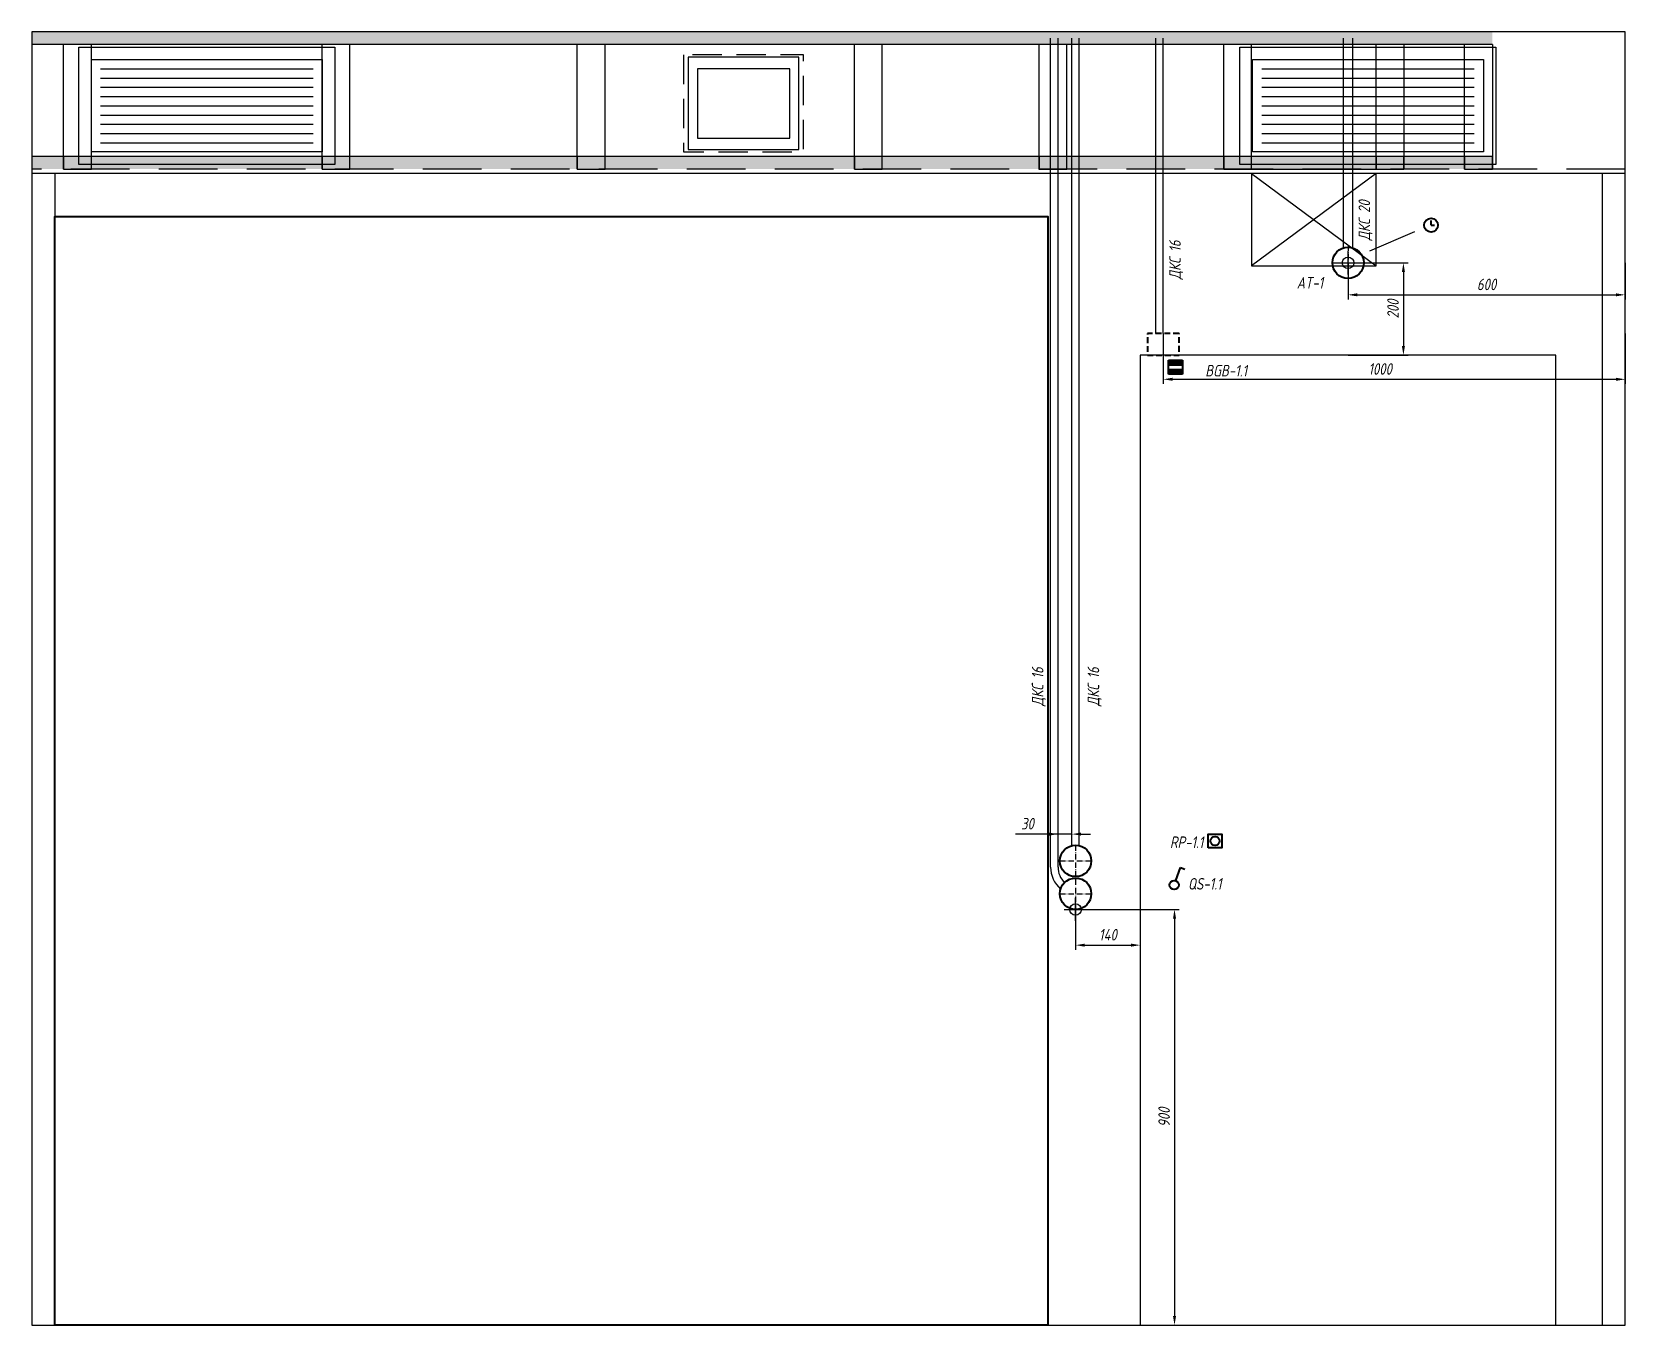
# Model space of a CAD drawing. Header units: millimetres. Extents: x -36498 to 56557, y -58468 to 154.
# Drawn here: x -36498 to -33048, y -31338 to -28538 of the extents above; entities that cross this region are included whole.
import ezdxf
from ezdxf.enums import TextEntityAlignment as Align

# ---------------------------------------------------------------- set-up
doc = ezdxf.new("R2010")
doc.units = ezdxf.units.MM
doc.header["$PDMODE"] = 34
doc.header["$PDSIZE"] = 25
doc.linetypes.add('ACAD_ISO10W100', pattern=[18.5, 12, -3, 0.5, -3])
doc.linetypes.add('DASHED', pattern=[19.05, 12.7, -6.35])
for name, color, linetype in [('01 Черновое', 7, 'Continuous'), ('02 ОВиК', 7, 'Continuous'), ('03 Потолок', 7, 'Continuous'), ('04 Лючки', 7, 'Continuous'), ('04 Мебель', 5, 'Continuous'), ('04 Освещение', 7, 'Continuous'), ('05 Слаботочка', 7, 'Continuous'), ('06 Авт-ка климата', 7, 'Continuous'), ('08 Пож. и техн. сигн.', 7, 'Continuous'), ('10 Перегородки', 7, 'Continuous'), ('11 Привязка размеры', 7, 'Continuous')]:
    doc.layers.add(name, color=color, linetype=linetype)
doc.styles.get("Standard").update_dxf_attribs({"font": 'Ubuntu-R.ttf'})
doc.styles.add('ГОСТ-ISOCPEUR', font='isocpeui.ttf', dxfattribs={"width": 0.8})
doc.dimstyles.new('ISO-25', dxfattribs={"dimtxt": 2.5, "dimasz": 2.5, "dimexe": 1.25, "dimexo": 0.625, "dimtad": 1, "dimtxsty": 'Standard', "dimcen": 2.5, "dimadec": 0, "dimazin": 0, "dimtfac": 1, "dimtmove": 0, "dimatfit": 3, "dimfxl": 1, "dimarcsym": 0})

msp = doc.modelspace()

# ---------------------------------------------------------------- texts
at = {"layer": '04 Освещение', "linetype": 'Continuous', "style": 'ГОСТ-ISOCPEUR', "width": 0.8}
msp.add_text('QS-1.1', height=25, dxfattribs=at).set_placement((-33994.5, -30395.4))
at = {"layer": '04 Освещение', "color": 3, "insert": (-34332.6, -29998), "char_height": 25, "width": 270.313, "attachment_point": 1, "rotation": 90, "style": 'ГОСТ-ISOCPEUR'}
msp.add_mtext('{ДКС 16}', dxfattribs=at)
at = {"layer": '05 Слаботочка', "linetype": 'Continuous', "style": 'ГОСТ-ISOCPEUR', "width": 0.8}
msp.add_text('AT-1', height=25, dxfattribs=at).set_placement((-33701.6, -29094.2), align=Align.RIGHT)
at = {"layer": '05 Слаботочка', "color": 5, "insert": (-33625.1, -28989.9), "char_height": 25, "width": 270.313, "attachment_point": 1, "rotation": 90, "style": 'ГОСТ-ISOCPEUR'}
msp.add_mtext('{ДКС 20}', dxfattribs=at)
at = {"layer": '06 Авт-ка климата', "linetype": 'Continuous', "style": 'ГОСТ-ISOCPEUR', "width": 0.8}
msp.add_text('RP-1.1', height=25, dxfattribs=at).set_placement((-33961, -30305.3), align=Align.RIGHT)
at = {"layer": '06 Авт-ка климата', "insert": (-34211.7, -29998), "char_height": 25, "width": 270.313, "attachment_point": 1, "rotation": 90, "style": 'ГОСТ-ISOCPEUR'}
msp.add_mtext('{ДКС 16}', dxfattribs=at)
at = {"layer": '08 Пож. и техн. сигн.', "linetype": 'Continuous', "style": 'ГОСТ-ISOCPEUR', "width": 0.8}
msp.add_text('BGB-1.1', height=25, dxfattribs=at).set_placement((-33866.4, -29284.4), align=Align.RIGHT)
at = {"layer": '08 Пож. и техн. сигн.', "insert": (-34035.1, -29074.1), "char_height": 25, "width": 270.313, "attachment_point": 1, "rotation": 90, "style": 'ГОСТ-ISOCPEUR'}
msp.add_mtext('{ДКС 16}', dxfattribs=at)

# ---------------------------------------------------------------- blocks, each defined once
blk = doc.blocks.new('часы')
at = {"color": 0, "lineweight": -2}
for q in [(9893.5, 982.52), (9894.25, 981.52)]:
    blk.add_line((9893.5, 981.52), q, dxfattribs=at)
blk.add_circle((9893.5, 981.52), 1.5, dxfattribs=at)
blk = doc.blocks.new('геркон')
at = {"lineweight": -2}
for points in [[(3, 2), (3, 3), (0, 3), (0, 2)], [(3, 0), (3, 1), (0, 1), (0, 0)]]:
    blk.add_hatch(color=0, dxfattribs=at).paths.add_polyline_path(points)
at = {"color": 0, "lineweight": -2}
for p, q in [((0, 0), (0, 3)), ((0, 3), (3, 3)), ((0, 2), (3, 2)), ((0, 1), (3, 1)), ((3, 0), (0, 0)), ((3, 3), (3, 0))]:
    blk.add_line(p, q, dxfattribs=at)
blk = doc.blocks.new('*D44')
at = {"layer": '11 Привязка размеры', "color": 0, "lineweight": -2, "transparency": 16777216}
for p, q in [((-34237.9, -30438.4), (-34013.7, -30438.4)), ((-34023.7, -30458.4), (-34023.7, -31318.4)), ((-34237.9, -31338.4), (-34013.7, -31338.4))]:
    blk.add_line(p, q, dxfattribs=at)
at = {"layer": '11 Привязка размеры', "color": 0, "transparency": 16777216}
for points in [[(-34020.3, -30458.4), (-34027, -30458.4), (-34023.7, -30438.4)], [(-34027, -31318.4), (-34020.3, -31318.4), (-34023.7, -31338.4)]]:
    blk.add_solid(points, dxfattribs=at)
at = {"layer": 'Defpoints', "color": 0, "transparency": 16777216}
for p in [(-34237.9, -30438.4), (-34237.9, -31338.4), (-34023.7, -31338.4)]:
    blk.add_point(p, dxfattribs=at)
at = {"layer": '11 Привязка размеры', "color": 0, "transparency": 16777216, "insert": (-34046.2, -30888.4), "char_height": 25, "attachment_point": 5, "rotation": 90, "style": 'ГОСТ-ISOCPEUR'}
blk.add_mtext('900', dxfattribs=at)
blk = doc.blocks.new('*D45')
at = {"layer": '11 Привязка размеры', "color": 0, "lineweight": -2, "transparency": 16777216}
for p, q in [((-33647.9, -29038.4), (-33518, -29038.4)), ((-33528, -29058.4), (-33528, -29218.4)), ((-33647.9, -29238.4), (-33518, -29238.4))]:
    blk.add_line(p, q, dxfattribs=at)
at = {"layer": '11 Привязка размеры', "color": 0, "transparency": 16777216}
for points in [[(-33524.7, -29058.4), (-33531.3, -29058.4), (-33528, -29038.4)], [(-33531.3, -29218.4), (-33524.7, -29218.4), (-33528, -29238.4)]]:
    blk.add_solid(points, dxfattribs=at)
at = {"layer": 'Defpoints', "color": 0, "transparency": 16777216}
for p in [(-33647.9, -29038.4), (-33647.9, -29238.4), (-33528, -29238.4)]:
    blk.add_point(p, dxfattribs=at)
at = {"layer": '11 Привязка размеры', "color": 0, "transparency": 16777216, "insert": (-33550.5, -29138.4), "char_height": 25, "attachment_point": 5, "rotation": 90, "style": 'ГОСТ-ISOCPEUR'}
blk.add_mtext('200', dxfattribs=at)
blk = doc.blocks.new('*D46')
at = {"layer": '11 Привязка размеры', "color": 0, "lineweight": -2, "transparency": 16777216}
for p, q in [((-34237.9, -30438.4), (-34237.9, -30525.7)), ((-34097.9, -30438.4), (-34097.9, -30525.7)), ((-34217.9, -30515.7), (-34117.9, -30515.7))]:
    blk.add_line(p, q, dxfattribs=at)
at = {"layer": '11 Привязка размеры', "color": 0, "transparency": 16777216}
for points in [[(-34217.9, -30512.4), (-34217.9, -30519), (-34237.9, -30515.7)], [(-34117.9, -30519), (-34117.9, -30512.4), (-34097.9, -30515.7)]]:
    blk.add_solid(points, dxfattribs=at)
at = {"layer": 'Defpoints', "color": 0, "transparency": 16777216}
for p in [(-34237.9, -30438.4), (-34097.9, -30438.4), (-34097.9, -30515.7)]:
    blk.add_point(p, dxfattribs=at)
at = {"layer": '11 Привязка размеры', "color": 0, "transparency": 16777216, "insert": (-34167.9, -30493.2), "char_height": 25, "attachment_point": 5, "style": 'ГОСТ-ISOCPEUR'}
blk.add_mtext('140', dxfattribs=at)
blk = doc.blocks.new('*D47')
at = {"layer": '11 Привязка размеры', "color": 0, "lineweight": -2, "transparency": 16777216}
for p, q in [((-34245.9, -30275.3), (-34368.3, -30275.3)), ((-34275.9, -30300.9), (-34275.9, -30265.3)), ((-34245.9, -30275.3), (-34275.9, -30275.3)), ((-34245.9, -30300.3), (-34245.9, -30265.3)), ((-34225.9, -30275.3), (-34205.9, -30275.3))]:
    blk.add_line(p, q, dxfattribs=at)
at = {"layer": '11 Привязка размеры', "color": 0, "transparency": 16777216}
for points in [[(-34295.9, -30278.6), (-34295.9, -30272), (-34275.9, -30275.3)], [(-34225.9, -30272), (-34225.9, -30278.6), (-34245.9, -30275.3)]]:
    blk.add_solid(points, dxfattribs=at)
at = {"layer": 'Defpoints', "color": 0, "transparency": 16777216}
for p in [(-34275.9, -30275.3), (-34275.9, -30300.9), (-34245.9, -30300.3)]:
    blk.add_point(p, dxfattribs=at)
at = {"layer": '11 Привязка размеры', "color": 0, "transparency": 16777216, "insert": (-34342.1, -30252.8), "char_height": 25, "attachment_point": 5, "style": 'ГОСТ-ISOCPEUR'}
blk.add_mtext('30', dxfattribs=at)
blk = doc.blocks.new('*D48')
at = {"layer": '11 Привязка размеры', "color": 0, "lineweight": -2, "transparency": 16777216}
for p, q in [((-33647.9, -29038.4), (-33647.9, -29117.7)), ((-33047.9, -29038.4), (-33047.9, -29117.7)), ((-33627.9, -29107.7), (-33067.9, -29107.7))]:
    blk.add_line(p, q, dxfattribs=at)
at = {"layer": '11 Привязка размеры', "color": 0, "transparency": 16777216}
for points in [[(-33627.9, -29104.4), (-33627.9, -29111), (-33647.9, -29107.7)], [(-33067.9, -29111), (-33067.9, -29104.4), (-33047.9, -29107.7)]]:
    blk.add_solid(points, dxfattribs=at)
at = {"layer": 'Defpoints', "color": 0, "transparency": 16777216}
for p in [(-33647.9, -29038.4), (-33047.9, -29038.4), (-33047.9, -29107.7)]:
    blk.add_point(p, dxfattribs=at)
at = {"layer": '11 Привязка размеры', "color": 0, "transparency": 16777216, "insert": (-33347.9, -29085.2), "char_height": 25, "attachment_point": 5, "style": 'ГОСТ-ISOCPEUR'}
blk.add_mtext('600', dxfattribs=at)
blk = doc.blocks.new('*D49')
at = {"layer": '11 Привязка размеры', "color": 0, "lineweight": -2, "transparency": 16777216}
for p, q in [((-34047.9, -29191.4), (-34047.9, -29300.6)), ((-33047.9, -29191.4), (-33047.9, -29300.6)), ((-34027.9, -29290.6), (-33067.9, -29290.6))]:
    blk.add_line(p, q, dxfattribs=at)
at = {"layer": '11 Привязка размеры', "color": 0, "transparency": 16777216}
for points in [[(-34027.9, -29287.2), (-34027.9, -29293.9), (-34047.9, -29290.6)], [(-33067.9, -29293.9), (-33067.9, -29287.2), (-33047.9, -29290.6)]]:
    blk.add_solid(points, dxfattribs=at)
at = {"layer": 'Defpoints', "color": 0, "transparency": 16777216}
for p in [(-34047.9, -29191.4), (-33047.9, -29191.4), (-33047.9, -29290.6)]:
    blk.add_point(p, dxfattribs=at)
at = {"layer": '11 Привязка размеры', "color": 0, "transparency": 16777216, "insert": (-33578.4, -29268.1), "char_height": 25, "attachment_point": 5, "style": 'ГОСТ-ISOCPEUR'}
blk.add_mtext('1000', dxfattribs=at)
blk = doc.blocks.new('АП 500х200')
at = {"color": 0, "lineweight": -2}
for p, q in [((-507, 207), (-47, 207)), ((-507, 187), (-47, 187)), ((-507, 167), (-47, 167)), ((-507, 147), (-47, 147)), ((-507, 127), (-47, 127)), ((-507, 107), (-47, 107)), ((-507, 87), (-47, 87)), ((-507, 67), (-47, 67)), ((-507, 47), (-47, 47))]:
    blk.add_line(p, q, dxfattribs=at)
for points in [[(-554, 0), (-554, 254), (0, 254), (0, 0)], [(-527, 27), (-527, 227), (-27, 227), (-27, 27)]]:
    blk.add_lwpolyline(points, close=True, dxfattribs=at)
blk = doc.blocks.new('кнопка 1')
at = {"color": 0, "lineweight": -2}
for p, q in [((0.35, 0.94), (1.39, 3.78)), ((1.39, 3.78), (2.34, 3.45))]:
    blk.add_line(p, q, dxfattribs=at)
blk.add_circle((0, 0), 1, dxfattribs=at)
blk = doc.blocks.new('регулятор')
at = {"color": 0, "lineweight": -2}
blk.add_lwpolyline([(-1.5, -1.5), (-1.5, 1.5), (1.5, 1.5), (1.5, -1.5)], close=True, dxfattribs=at)
blk.add_circle((0, 0), 1, dxfattribs=at)

# ---------------------------------------------------------------- dimensions: what is measured, and where the dimension line sits
at = {"layer": '11 Привязка размеры'}
dim = msp.add_linear_dim(base=(-33528, -29238.4), p1=(-33647.9, -29038.4), p2=(-33647.9, -29238.4), angle=90, dimstyle='ISO-25', override={"dimtxt": 25, "dimasz": 20, "dimexe": 10, "dimexo": 0, "dimgap": 10, "dimdec": 0, "dimtxsty": 'ГОСТ-ISOCPEUR'}, dxfattribs=at)
dim.commit()
dim.dimension.update_dxf_attribs({"geometry": '*D45', "text_midpoint": (-33550.5, -29138.4)})
for base, p1, p2, picture, middle in [((-33047.9, -29107.7), (-33647.9, -29038.4), (-33047.9, -29038.4), '*D48', (-33347.9, -29085.2)), ((-34275.9, -30275.3), (-34245.9, -30300.3), (-34275.9, -30300.9), '*D47', (-34342.1, -30252.8))]:
    dim = msp.add_linear_dim(base=base, p1=p1, p2=p2, dimstyle='ISO-25', override={"dimtxt": 25, "dimasz": 20, "dimexe": 10, "dimexo": 0, "dimgap": 10, "dimdec": 0, "dimtxsty": 'ГОСТ-ISOCPEUR'}, dxfattribs=at)
    dim.commit()
    dim.dimension.update_dxf_attribs({"geometry": picture, "text_midpoint": middle})
for base, p1, p2, picture, middle in [((-33047.9, -29290.6), (-34047.9, -29191.4), (-33047.9, -29191.4), '*D49', (-33578.4, -29290.6)), ((-34097.9, -30515.7), (-34237.9, -30438.4), (-34097.9, -30438.4), '*D46', (-34167.9, -30515.7))]:
    dim = msp.add_linear_dim(base=base, p1=p1, p2=p2, dimstyle='ISO-25', override={"dimtxt": 25, "dimasz": 20, "dimexe": 10, "dimexo": 0, "dimgap": 10, "dimdec": 0, "dimtxsty": 'ГОСТ-ISOCPEUR'}, dxfattribs=at)
    dim.commit()
    dim.dimension.update_dxf_attribs({"geometry": picture, "text_midpoint": middle, "dimtype": 160})
dim = msp.add_linear_dim(base=(-34023.7, -31338.4), p1=(-34237.9, -30438.4), p2=(-34237.9, -31338.4), angle=90, dimstyle='ISO-25', override={"dimtxt": 25, "dimasz": 20, "dimexe": 10, "dimexo": 0, "dimgap": 10, "dimdec": 0, "dimtxsty": 'ГОСТ-ISOCPEUR'}, dxfattribs=at)
dim.commit()
dim.dimension.update_dxf_attribs({"geometry": '*D44', "text_midpoint": (-34023.7, -30888.4), "dimtype": 160})

# ---------------------------------------------------------------- hatches: boundary and pattern name
at = {"layer": '03 Потолок', "lineweight": -2}
for color, points in [(9, [(-33335.4, -28565.4), (-33335.4, -28538.4), (-36497.9, -28538.4), (-36497.9, -28565.4)]), (252, [(-36369.1, -28835.4), (-36369.1, -28808.4), (-36429.1, -28808.4), (-36429.1, -28835.4)]), (252, [(-35809.1, -28835.4), (-35809.1, -28808.4), (-35869.1, -28808.4), (-35869.1, -28835.4)]), (252, [(-35256.8, -28835.4), (-35256.8, -28808.4), (-35316.8, -28808.4), (-35316.8, -28835.4)]), (252, [(-34656.8, -28835.4), (-34656.8, -28808.4), (-34716.8, -28808.4), (-34716.8, -28835.4)]), (252, [(-34256.8, -28835.4), (-34256.8, -28808.4), (-34316.8, -28808.4), (-34316.8, -28835.4)]), (252, [(-33856.8, -28835.4), (-33856.8, -28808.4), (-33916.8, -28808.4), (-33916.8, -28835.4)]), (252, [(-33526.8, -28835.4), (-33526.8, -28808.4), (-33586.8, -28808.4), (-33586.8, -28835.4)]), (252, [(-33335.4, -28835.4), (-33335.4, -28808.4), (-33395.4, -28808.4), (-33395.4, -28835.4)])]:
    msp.add_hatch(color=color, dxfattribs=at).paths.add_polyline_path(points)
h = msp.add_hatch(color=9, dxfattribs=at)
h.paths.add_polyline_path([(-36429.1, -28835.4), (-36429.1, -28808.4), (-36497.9, -28808.4), (-36497.9, -28835.4)])
h.paths.add_polyline_path([(-35869.1, -28835.4), (-35869.1, -28808.4), (-36369.1, -28808.4), (-36369.1, -28835.4)])
h.paths.add_polyline_path([(-35316.8, -28835.4), (-35316.8, -28808.4), (-35809.1, -28808.4), (-35809.1, -28835.4)])
h.paths.add_polyline_path([(-34716.8, -28835.4), (-34716.8, -28808.4), (-35256.8, -28808.4), (-35256.8, -28835.4)])
h.paths.add_polyline_path([(-34316.8, -28835.4), (-34316.8, -28808.4), (-34656.8, -28808.4), (-34656.8, -28835.4)])
h.paths.add_polyline_path([(-33916.8, -28835.4), (-33916.8, -28808.4), (-34256.8, -28808.4), (-34256.8, -28835.4)])
h.paths.add_polyline_path([(-33586.8, -28835.4), (-33586.8, -28808.4), (-33856.8, -28808.4), (-33856.8, -28835.4)])
h.paths.add_polyline_path([(-33395.4, -28835.4), (-33395.4, -28808.4), (-33526.8, -28808.4), (-33526.8, -28835.4)])

# ---------------------------------------------------------------- linework, layer by layer
at = {"layer": '01 Черновое'}
for points in [[(-36497.9, -28538.4), (-36497.9, -31338.4), (-33047.9, -31338.4), (-33047.9, -28538.4)], [(-34097.9, -29238.4), (-34097.9, -31338.4), (-33197.9, -31338.4), (-33197.9, -29238.4)]]:
    msp.add_lwpolyline(points, close=True, dxfattribs=at)
at = {"layer": '02 ОВиК', "color": 5, "linetype": 'DASHED', "ltscale": 5, "flags": 128}
msp.add_lwpolyline([(-35086.9, -28588.4), (-35086.9, -28798.4), (-34826.9, -28798.4), (-34826.9, -28588.4)], close=True, dxfattribs=at)
at = {"layer": '02 ОВиК', "color": 5, "flags": 128}
for points in [[(-35076.9, -28593.4), (-35076.9, -28793.4), (-34836.9, -28793.4), (-34836.9, -28593.4)], [(-35056.9, -28618.4), (-35056.9, -28768.4), (-34856.9, -28768.4), (-34856.9, -28618.4)]]:
    msp.add_lwpolyline(points, close=True, dxfattribs=at)
at = {"layer": '03 Потолок', "color": 1, "lineweight": -2}
for p, q in [((-33335.4, -28538.4), (-36497.9, -28538.4)), ((-36497.9, -28538.4), (-36497.9, -28844.9)), ((-33335.4, -28565.4), (-36497.9, -28565.4)), ((-36429.1, -28835.4), (-36429.1, -28565.4)), ((-36369.1, -28835.4), (-36369.1, -28565.4)), ((-35869.1, -28835.4), (-35869.1, -28565.4)), ((-35809.1, -28835.4), (-35809.1, -28565.4)), ((-35316.8, -28835.4), (-35316.8, -28565.4)), ((-35256.8, -28835.4), (-35256.8, -28565.4)), ((-34716.8, -28835.4), (-34716.8, -28565.4)), ((-34656.8, -28835.4), (-34656.8, -28565.4)), ((-34316.8, -28835.4), (-34316.8, -28565.4)), ((-34256.8, -28835.4), (-34256.8, -28565.4)), ((-33916.8, -28835.4), (-33916.8, -28565.4)), ((-33856.8, -28835.4), (-33856.8, -28565.4)), ((-33586.8, -28835.4), (-33586.8, -28565.4)), ((-33526.8, -28565.4), (-33526.8, -28835.4)), ((-33395.4, -28835.4), (-33395.4, -28565.4)), ((-33335.4, -28565.4), (-33335.4, -28835.4)), ((-33856.8, -28835.4), (-33586.8, -28835.4)), ((-33047.9, -28844.9), (-36497.9, -28844.9))]:
    msp.add_line(p, q, dxfattribs=at)
at = {"layer": '03 Потолок', "color": 1, "ltscale": 10}
msp.add_line((-33335.4, -28808.4), (-36497.9, -28808.4), dxfattribs=at)
at = {"layer": '03 Потолок', "color": 1, "linetype": 'DASHED', "ltscale": 10}
msp.add_line((-33047.9, -28835.4), (-36497.9, -28835.4), dxfattribs=at)
at = {"layer": '03 Потолок', "color": 1, "lineweight": -2}
for points in [[(-36369.1, -28835.4), (-36369.1, -28808.4), (-36429.1, -28808.4), (-36429.1, -28835.4)], [(-35809.1, -28835.4), (-35809.1, -28808.4), (-35869.1, -28808.4), (-35869.1, -28835.4)], [(-35256.8, -28835.4), (-35256.8, -28808.4), (-35316.8, -28808.4), (-35316.8, -28835.4)], [(-34656.8, -28835.4), (-34656.8, -28808.4), (-34716.8, -28808.4), (-34716.8, -28835.4)], [(-34256.8, -28835.4), (-34256.8, -28808.4), (-34316.8, -28808.4), (-34316.8, -28835.4)], [(-33856.8, -28835.4), (-33856.8, -28808.4), (-33916.8, -28808.4), (-33916.8, -28835.4)], [(-33526.8, -28835.4), (-33526.8, -28808.4), (-33586.8, -28808.4), (-33586.8, -28835.4)], [(-33335.4, -28835.4), (-33335.4, -28808.4), (-33395.4, -28808.4), (-33395.4, -28835.4)]]:
    msp.add_lwpolyline(points, close=True, dxfattribs=at)
at = {"layer": '04 Лючки', "color": 2, "lineweight": -2}
for p, q in [((-33856.8, -28844.9), (-33586.8, -29044.9)), ((-33586.8, -28844.9), (-33856.8, -29044.9))]:
    msp.add_line(p, q, dxfattribs=at)
msp.add_lwpolyline([(-33856.8, -28844.9), (-33856.8, -29044.9), (-33586.8, -29044.9), (-33586.8, -28844.9)], close=True, dxfattribs=at)
at = {"layer": '04 Мебель', "lineweight": 40}
msp.add_lwpolyline([(-36447.9, -31338.4), (-36447.9, -28938.4), (-34297.9, -28938.4), (-34297.9, -31338.4)], close=True, dxfattribs=at)
at = {"layer": '04 Освещение', "color": 3}
for p, q in [((-34291.9, -30346.5), (-34291.9, -28551.9)), ((-34275.9, -30346.5), (-34275.9, -28551.9))]:
    msp.add_line(p, q, dxfattribs=at)
at = {"layer": '04 Освещение', "color": 3, "lineweight": 40}
msp.add_circle((-34237.9, -30404.4), 34, dxfattribs=at)
at = {"layer": '04 Освещение', "color": 3}
for radius, end in [(64, 228.4631), (48, 225)]:
    msp.add_arc((-34227.9, -30346.5), radius, 180, end, dxfattribs=at)
at = {"layer": '05 Слаботочка', "color": 5}
for p, q in [((-33657.9, -29005.9), (-33657.9, -28551.9)), ((-33637.9, -29005.9), (-33637.9, -28551.9)), ((-33600.4, -29012.8), (-33503.6, -28970.8))]:
    msp.add_line(p, q, dxfattribs=at)
at = {"layer": '05 Слаботочка', "color": 5, "lineweight": 40}
msp.add_circle((-33647.9, -29038.4), 34, dxfattribs=at)
at = {"layer": '06 Авт-ка климата'}
for p, q in [((-34245.9, -30300.3), (-34245.9, -28551.9)), ((-34229.9, -30300.3), (-34229.9, -28551.9))]:
    msp.add_line(p, q, dxfattribs=at)
at = {"layer": '06 Авт-ка климата', "lineweight": 40}
msp.add_circle((-34237.9, -30333.4), 34, dxfattribs=at)
at = {"layer": '08 Пож. и техн. сигн.'}
for p, q in [((-34063.9, -29191.4), (-34063.9, -28551.9)), ((-34047.9, -29191.4), (-34047.9, -28551.9))]:
    msp.add_line(p, q, dxfattribs=at)
at = {"layer": '08 Пож. и техн. сигн.', "linetype": 'DASHED', "lineweight": 40, "flags": 128}
msp.add_lwpolyline([(-34013.9, -29191.4), (-34081.9, -29191.4), (-34081.9, -29238.4), (-34013.9, -29238.4)], close=True, dxfattribs=at)
at = {"layer": '10 Перегородки', "color": 3, "linetype": 'Continuous', "ltscale": 10}
for p, q in [((-36447.9, -28844.9), (-36447.9, -31338.4)), ((-33097.9, -28844.9), (-33097.9, -31338.4))]:
    msp.add_line(p, q, dxfattribs=at)
at = {"layer": '11 Привязка размеры', "linetype": 'ACAD_ISO10W100'}
for p, q in [((-33647.9, -29000.5), (-33647.9, -29076.3)), ((-33681.9, -29038.4), (-33613.9, -29038.4)), ((-34237.9, -30299.4), (-34237.9, -30438.4)), ((-34271.9, -30333.4), (-34203.9, -30333.4)), ((-34271.9, -30404.4), (-34203.9, -30404.4))]:
    msp.add_line(p, q, dxfattribs=at)
at = {"layer": '11 Привязка размеры', "lineweight": -2}
for p in [(-33647.9, -29038.4), (-34237.9, -30438.4)]:
    msp.add_point(p, dxfattribs=at)

# ---------------------------------------------------------------- block references
at = {"layer": '02 ОВиК', "color": 6}
for p in [(-35842.1, -28825.4), (-33327.9, -28825.4)]:
    msp.add_blockref('АП 500х200', p, dxfattribs=at)
at = {"layer": '04 Освещение', "color": 3, "lineweight": 40, "xscale": 10, "yscale": 10, "zscale": 10}
msp.add_blockref('кнопка 1', (-34024.5, -30385.4), dxfattribs=at)
at = {"layer": '05 Слаботочка', "color": 5, "lineweight": 40, "xscale": 10, "yscale": 10, "zscale": 10}
msp.add_blockref('часы', (-132403.2, -38772), dxfattribs=at)
at = {"layer": '06 Авт-ка климата', "lineweight": 40, "xscale": 10, "yscale": 10, "zscale": 10}
msp.add_blockref('регулятор', (-33936, -30290.3), dxfattribs=at)
at = {"layer": '08 Пож. и техн. сигн.', "lineweight": 40, "xscale": 10, "yscale": 10, "zscale": 10}
msp.add_blockref('геркон', (-34036.4, -29279.4), dxfattribs=at)

msp.set_redraw_order([(e.dxf.handle, doc.entitydb.next_handle()) for e in msp.query("TEXT MTEXT ATTDEF DIMENSION ARC_DIMENSION")])  # texts and dimensions are drawn at this point

doc.saveas('drawing.dxf')
